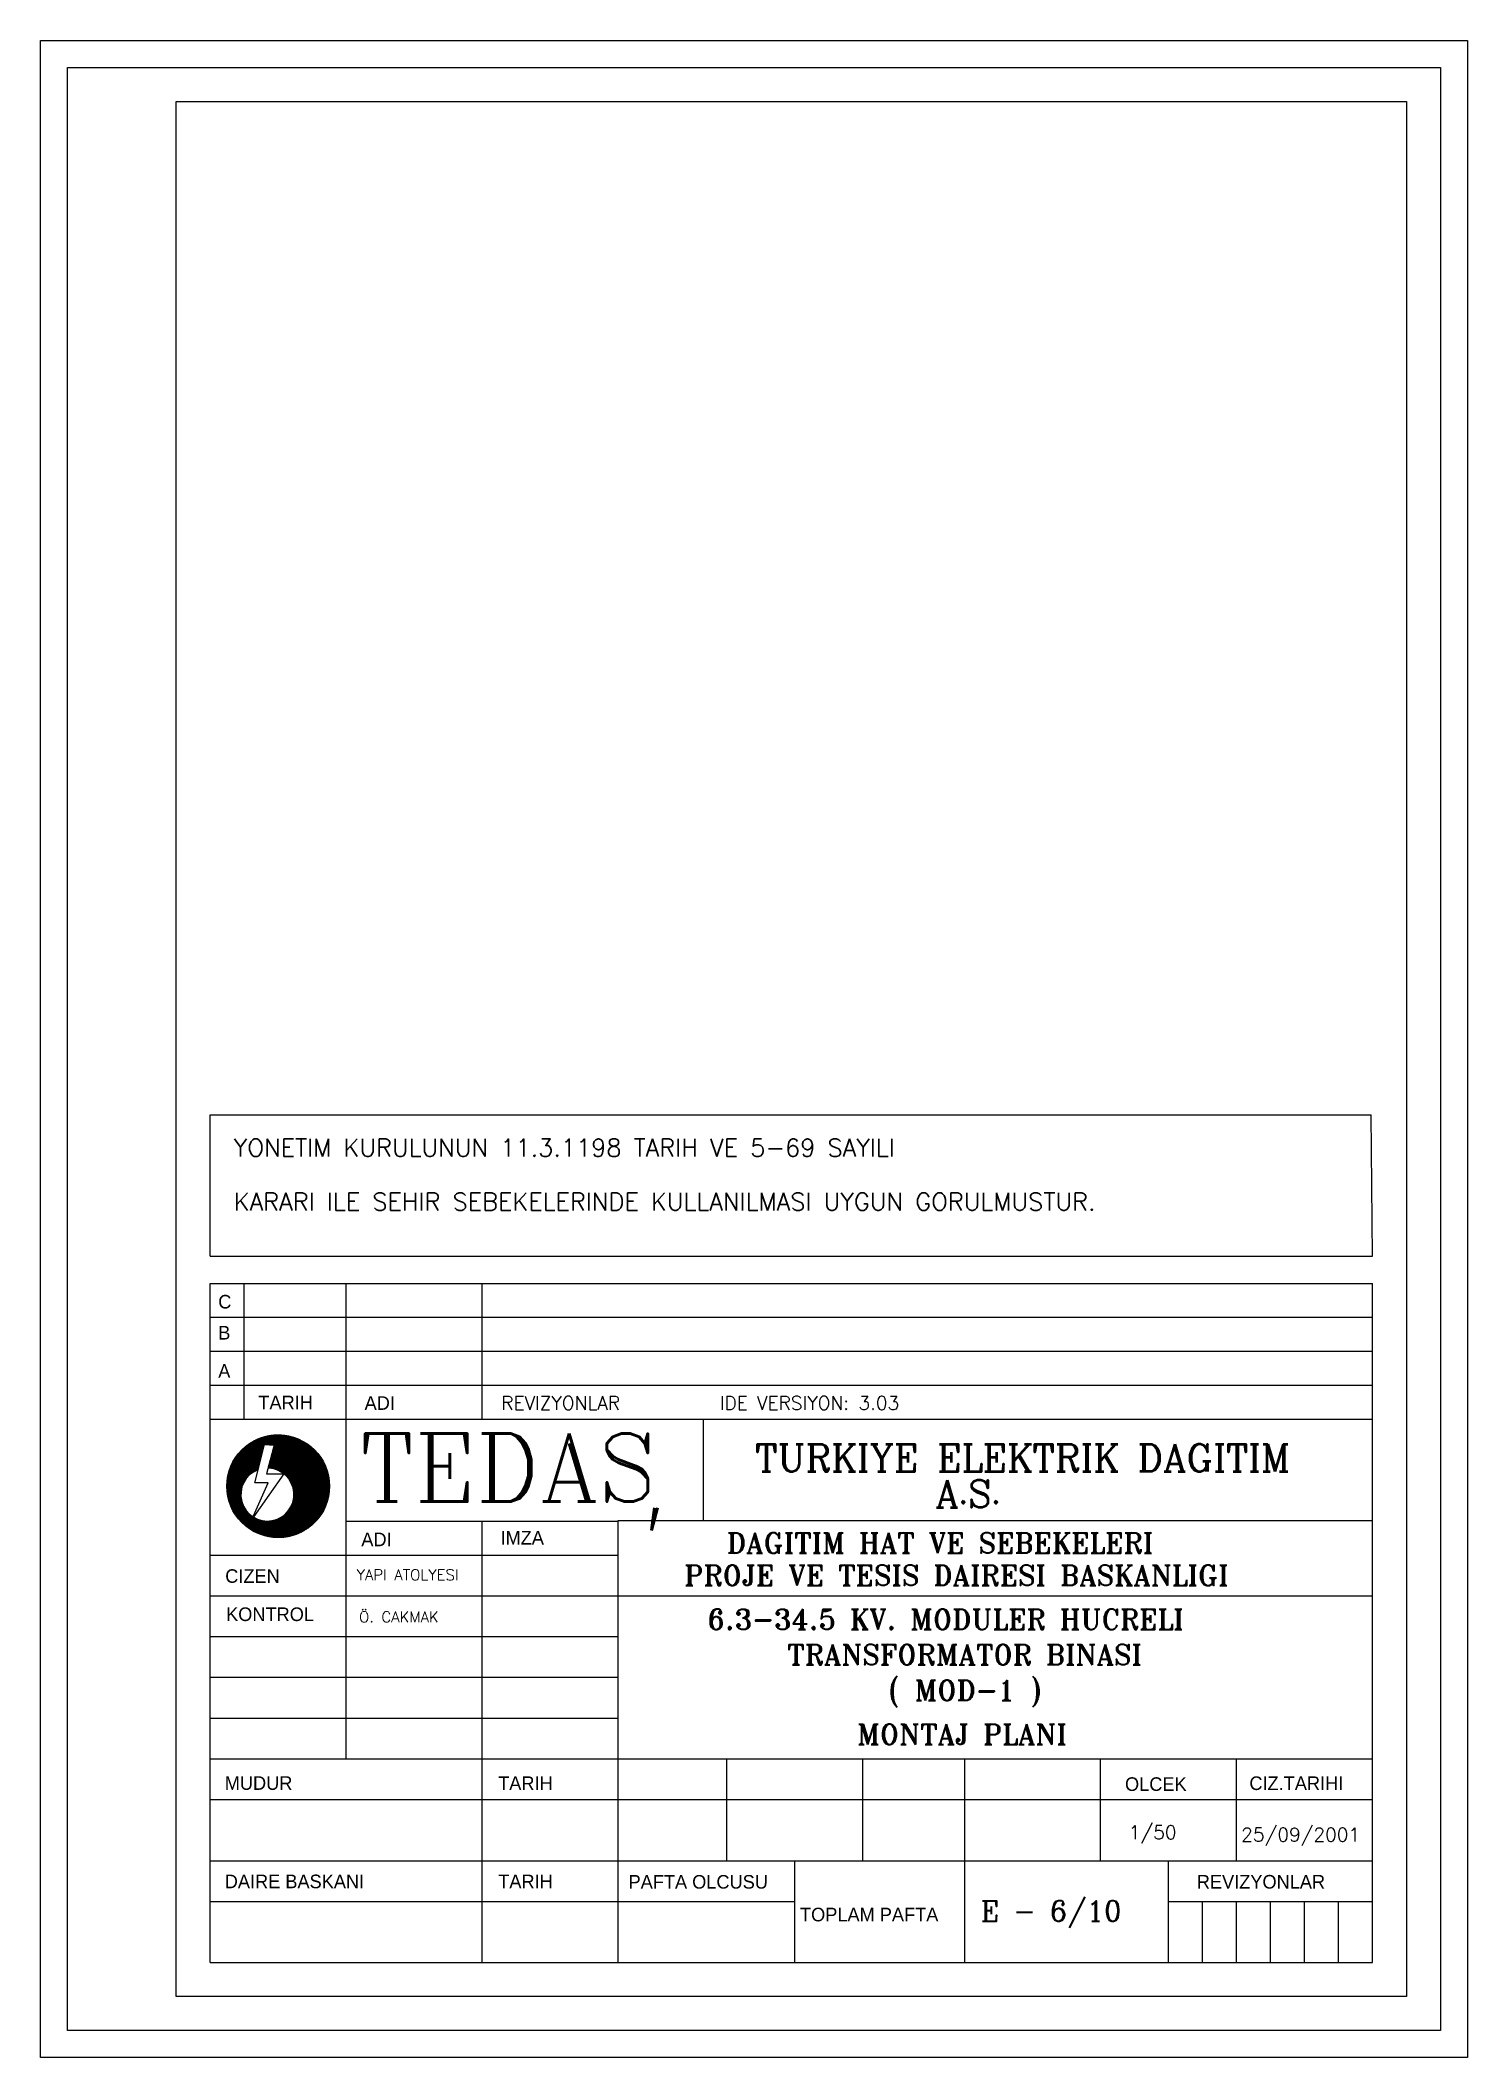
# Model space of a CAD drawing. Extents: x -6739 to -1489, y 5296 to 6781.
# Drawn here: x -6739 to -5689, y 5296 to 6781 of the extents above; entities that cross this region are included whole.
import ezdxf

# ---------------------------------------------------------------- set-up
doc = ezdxf.new("R2010")
doc.units = 0
doc.layers.get('0').update_dxf_attribs({"linetype": 'CONTINUOUS'})
doc.layers.add('CERC', color=1, linetype='CONTINUOUS')
doc.styles.add('ROMANC', font='romanc')
doc.styles.add('ROMANS', font='romans')
doc.styles.add('ROMANT', font='romant')

msp = doc.modelspace()

# ---------------------------------------------------------------- texts
at = {"color": 3}
for s, height, style, p in [('YONETIM KURULUNUN 11.3.1198 TARIH VE 5-69 SAYILI ', 12.99999999999995, 'ROMANS', (-6597.182574498811, 5959.369602685702)), ('KARARI ILE SEHIR SEBEKELERINDE KULLANILMASI UYGUN GORULMUSTUR.', 12.99999999999995, 'ROMANS', (-6597.182574498811, 5919.640837087511)), ('REVIZYONLAR', 9.999999999999964, 'ROMANS', (-6400.422033902663, 5772.96157708863)), ('IDE VERSIYON: 3.03', 9.999999999999964, 'ROMANS', (-6239.617729421769, 5772.96157708863)), ('DAGITIM HAT VE SEBEKELERI', 14.99999999999999, 'ROMANT', (-6234.432949263262, 5667.420226790728)), ('PROJE VE TESIS DAIRESI BASKANLIGI', 14.99999999999999, 'ROMANT', (-6265.768936377879, 5643.525230462757)), ('6.3-34.5 KV. MODULER HUCRELI', 14.99999999999999, 'ROMANT', (-6248.672726513078, 5611.128364054721)), ('TRANSFORMATOR BINASI', 14.99999999999999, 'ROMANT', (-6190.03285915762, 5585.168603183843)), ('( MOD-1 )', 14.99999999999999, 'ROMANT', (-6115.557252416807, 5558.942711170163)), ('MONTAJ PLANI', 14.99999999999999, 'ROMANT', (-6138.587320793684, 5526.551770010701))]:
    msp.add_text(s, height=height, dxfattribs=dict(at, style=style)).set_placement(p)
for s, height, p in [('C', 9.999999999999964, (-6608.580787572429, 5847.487929636685)), ('B', 9.999999999999964, (-6608.580787572429, 5824.644345857814)), ('A', 9.999999999999964, (-6608.580787572429, 5796.529164258773)), ('TARIH', 9.999999999999964, (-6579.074233202666, 5773.299853768822)), ('ADI', 9.999999999999964, (-6500.933329835641, 5772.892697137315)), ('ADI', 10.00000000000001, (-6503.328899862545, 5672.502768075563)), ('IMZA', 10.00000000000001, (-6400.938394773648, 5673.757912349469)), ('CIZEN', 10.00000000000001, (-6603.463391408588, 5645.537689913595)), ('KONTROL', 10.00000000000001, (-6602.803239372237, 5617.422508314554)), ('MUDUR', 10.00000000000001, (-6603.808029137495, 5493.161346789238)), ('TARIH', 10.00000000000001, (-6402.666527796357, 5493.035831345573)), ('OLCEK', 10.00000000000001, (-5941.49928671793, 5492.386829288196)), ('CIZ.TARIHI', 10.00000000000001, (-5849.998946114165, 5493.035829651773)), ('DAIRE BASKANI', 9.999999999999964, (-6603.808029137495, 5420.73965057484)), ('TARIH', 9.999999999999964, (-6402.598570796292, 5420.73965057484)), ('PAFTA OLCUSU', 9.999999999999964, (-6306.735255497604, 5420.445764928045)), ('REVIZYONLAR', 9.999999999999964, (-5888.683410826272, 5420.488623075096)), ('TOPLAM PAFTA', 9.999999999999964, (-6180.607932019377, 5396.357332648859))]:
    msp.add_text(s, height=height, dxfattribs=at).set_placement(p)
at = {"color": 7, "style": 'ROMANC'}
for s, height, p in [('TEDAS', 49.99999999999996, (-6504.737274921683, 5705.358493911466)), ("'", 50, (-6296.170800978112, 5650.784328164329))]:
    msp.add_text(s, height=height, dxfattribs=at).set_placement(p)
at = {"color": 5, "style": 'ROMANC'}
for s, p in [('TURKIYE ELEKTRIK DAGITIM', (-6213.461835996966, 5727.506978491063)), ('            A.S.', (-6259.83937927953, 5701.065504786016))]:
    msp.add_text(s, height=20.00000000000002, dxfattribs=at).set_placement(p)
at = {"color": 2, "style": 'ROMANS'}
for s, height, p in [('YAPI ATOLYESI', 8.000000000000007, (-6506.844476415753, 5647.449986476042)), ('Ö. CAKMAK', 8.000000000000007, (-6505.007636103185, 5616.469412444462)), ('1/50', 10.00000000000001, (-5938.728980278605, 5456.876440047887)), ('25/09/2001', 10.00000000000001, (-5855.985435168564, 5455.22850582748))]:
    msp.add_text(s, height=height, dxfattribs=at).set_placement(p)
at = {"color": 4, "style": 'ROMANC'}
msp.add_text('E - 6/10', height=15.00000000000004, dxfattribs=at).set_placement((-6047.579234677976, 5396.56295170408))

# ---------------------------------------------------------------- hatches: boundary and pattern name
at = {"linetype": 'Continuous'}
h = msp.add_hatch(dxfattribs=at)
h.set_pattern_fill('ANSI31', color=256, style=0)
h.set_pattern_definition([(45, (-6739.442130811056, 5321.015460844207), (-0.08838834764831843, 0.08838834764831845), [])])
edge = h.paths.add_edge_path()
edge.add_ellipse((-6564.507204445757, 5716.660004968276), major_axis=(-26.74325387437819, 26.74325387437819), ratio=0.9999999999999876, start_angle=0, end_angle=360)
edge = h.paths.add_edge_path(flags=16)
edge.add_ellipse((-6572.419936772092, 5710.509810052109), major_axis=(-13.79748266988664, 13.79748266988664), ratio=0.9999999999999943, start_angle=-24.236210646768484, end_angle=313.7224781381549, ccw=False)
edge.add_line((-6579.337462792177, 5728.755052988642), (-6574.611546499194, 5747.449185682533))
edge.add_line((-6574.611546499194, 5747.449185682533), (-6567.476073242347, 5746.85496271593))
edge.add_line((-6567.476073242347, 5746.85496271593), (-6571.984901392581, 5730.017546985701))

# ---------------------------------------------------------------- linework, layer by layer
at = {"color": 5}
for p, q in [((-6614.44213081106, 5990.024658658542), (-5760.298076340629, 5990.024658658542)), ((-6614.44213081106, 5886.015460844206), (-6614.44213081106, 5990.024658658542)), ((-5759.442130811054, 5886.015460844206), (-5760.298076340629, 5990.024658658542)), ((-6614.44213081106, 5886.015460844206), (-5759.442130811054, 5886.015460844206)), ((-6614.44213081106, 5366.015460844206), (-6614.44213081106, 5866.015460844206)), ((-6614.44213081106, 5866.015460844206), (-5759.442130811054, 5866.015460844206)), ((-5759.44213081106, 5366.015460844206), (-5759.442130811056, 5866.015460844206)), ((-6614.442130811056, 5366.015460844206), (-6614.442130811056, 5862.821463513876)), ((-6614.44213081106, 5766.015460844206), (-5759.44213081106, 5766.015460844206)), ((-6251.851241984403, 5766.269402218692), (-6251.851241984403, 5691.102745386557)), ((-6581.747022106034, 5719.223648123527), (-6574.611546499194, 5747.449185682533)), ((-6574.611546499194, 5747.449185682533), (-6567.476073242347, 5746.85496271593)), ((-6567.476073242347, 5746.85496271593), (-6573.124990060269, 5725.760088899573)), ((-6582.638955969391, 5694.860553919149), (-6571.935742559135, 5719.223648123527)), ((-6560.340597635508, 5725.760088899573), (-6582.341644681606, 5694.266332646344)), ((-6571.935742559135, 5719.223648123527), (-6581.747022106034, 5719.223648123527)), ((-6573.124990060269, 5725.760088899573), (-6560.340597635508, 5725.760088899573)), ((-6314.44213081106, 5366.015460844206), (-6314.44213081106, 5691.320780847524)), ((-6314.44213081106, 5691.320780847524), (-5759.44213081106, 5691.320780847524)), ((-6614.44213081106, 5666.015460844206), (-6314.44213081106, 5666.015460844204)), ((-6314.44213081106, 5636.015460844206), (-5759.442130811056, 5636.015460844203)), ((-6614.44213081106, 5516.015460844206), (-5759.44213081106, 5516.015460844206)), ((-6614.44213081106, 5441.015460844206), (-5759.44213081106, 5441.015460844206)), ((-6614.44213081106, 5366.015460844206), (-5759.44213081106, 5366.015460844206))]:
    msp.add_line(p, q, dxfattribs=at)
at = {"color": 2}
for p, q in [((-6589.44213081106, 5766.015460844206), (-6589.44213081106, 5866.015460844206)), ((-6514.44213081106, 5516.015460844206), (-6514.44213081106, 5866.015460844206)), ((-6414.44213081106, 5766.015460844206), (-6414.44213081106, 5866.015460844206)), ((-6614.44213081106, 5841.015460844206), (-5759.44213081106, 5841.015460844206)), ((-6614.44213081106, 5816.015460844206), (-5759.44213081106, 5816.015460844206)), ((-6614.44213081106, 5791.015460844206), (-5759.44213081106, 5791.015460844206)), ((-6514.44213081106, 5691.015460844206), (-6314.44213081106, 5691.015460844206)), ((-6414.44213081106, 5366.015460844206), (-6414.44213081106, 5691.015460844206)), ((-6614.44213081106, 5636.015460844206), (-6314.44213081106, 5636.015460844206)), ((-6614.44213081106, 5606.015460844206), (-6314.44213081106, 5606.015460844206)), ((-6614.44213081106, 5576.015460844206), (-6314.44213081106, 5576.015460844206)), ((-6614.44213081106, 5546.015460844206), (-6314.44213081106, 5546.015460844206)), ((-6234.44213081106, 5441.015460844206), (-6234.44213081106, 5516.015460844206)), ((-6134.44213081106, 5441.015460844206), (-6134.44213081106, 5516.015460844206)), ((-6059.44213081106, 5441.015460844206), (-6059.44213081106, 5516.015460844206)), ((-5959.44213081106, 5441.015460844206), (-5959.44213081106, 5516.015460844206)), ((-5859.44213081106, 5441.015460844206), (-5859.44213081106, 5516.015460844206)), ((-6614.44213081106, 5486.015460844206), (-5759.44213081106, 5486.015460844206)), ((-6184.44213081106, 5366.015460844206), (-6184.44213081106, 5441.015460844206)), ((-6059.44213081106, 5366.015460844206), (-6059.44213081106, 5441.015460844206)), ((-5909.44213081106, 5366.015460844206), (-5909.44213081106, 5441.015460844206)), ((-6614.44213081106, 5411.015460844206), (-6184.44213081106, 5411.015460844206)), ((-5909.44213081106, 5411.015460844206), (-5759.44213081106, 5411.015460844206)), ((-5884.44213081106, 5366.015460844206), (-5884.44213081106, 5411.015460844206)), ((-5859.44213081106, 5366.015460844206), (-5859.44213081106, 5411.015460844206)), ((-5834.44213081106, 5366.015460844206), (-5834.44213081106, 5411.015460844206)), ((-5809.44213081106, 5366.015460844206), (-5809.44213081106, 5411.015460844206)), ((-5784.44213081106, 5366.015460844206), (-5784.44213081106, 5411.015460844206))]:
    msp.add_line(p, q, dxfattribs=at)
at = {"color": 5}
for centre, major_axis, ratio, start_param, end_param in [((-6564.507204445757, 5716.660004968276), (-26.74325387437818, 26.74325387437818), 0.9999999999999878, 3.926990816987248, 10.21017612416683), ((-6572.419936772092, 5710.509810052109), (-13.79748266988664, 13.79748266988664), 0.9999999999999942, -0.4230016739930147, 5.475490181026733)]:
    msp.add_ellipse(centre, major_axis=major_axis, ratio=ratio, start_param=start_param, end_param=end_param, dxfattribs=at)
at = {"layer": 'CERC', "color": 5}
msp.add_lwpolyline([(-5689.442130811055, 5296.015460844205), (-6739.442130811056, 5296.015460844205), (-6739.442130811056, 6781.015460844195), (-5689.442130811052, 6781.015460844195)], close=True, dxfattribs=at)
at = {"layer": 'CERC'}
msp.add_lwpolyline([(-5709.442130811055, 5316.015460844207), (-6719.442130811056, 5316.015460844207), (-6719.442130811056, 6761.015460844195), (-5709.442130811051, 6761.015460844195)], close=True, dxfattribs=at)
at = {"layer": 'CERC', "color": 2}
msp.add_lwpolyline([(-6639.442130811056, 5341.015460844207), (-6639.442130811056, 6736.015460844195), (-5734.442130811055, 6736.015460844195), (-5734.442130811055, 5341.015460844207)], close=True, dxfattribs=at)

msp.set_redraw_order([(e.dxf.handle, doc.entitydb.next_handle()) for e in msp.query("TEXT MTEXT ATTDEF DIMENSION ARC_DIMENSION")])  # texts and dimensions are drawn at this point

doc.saveas('drawing.dxf')
